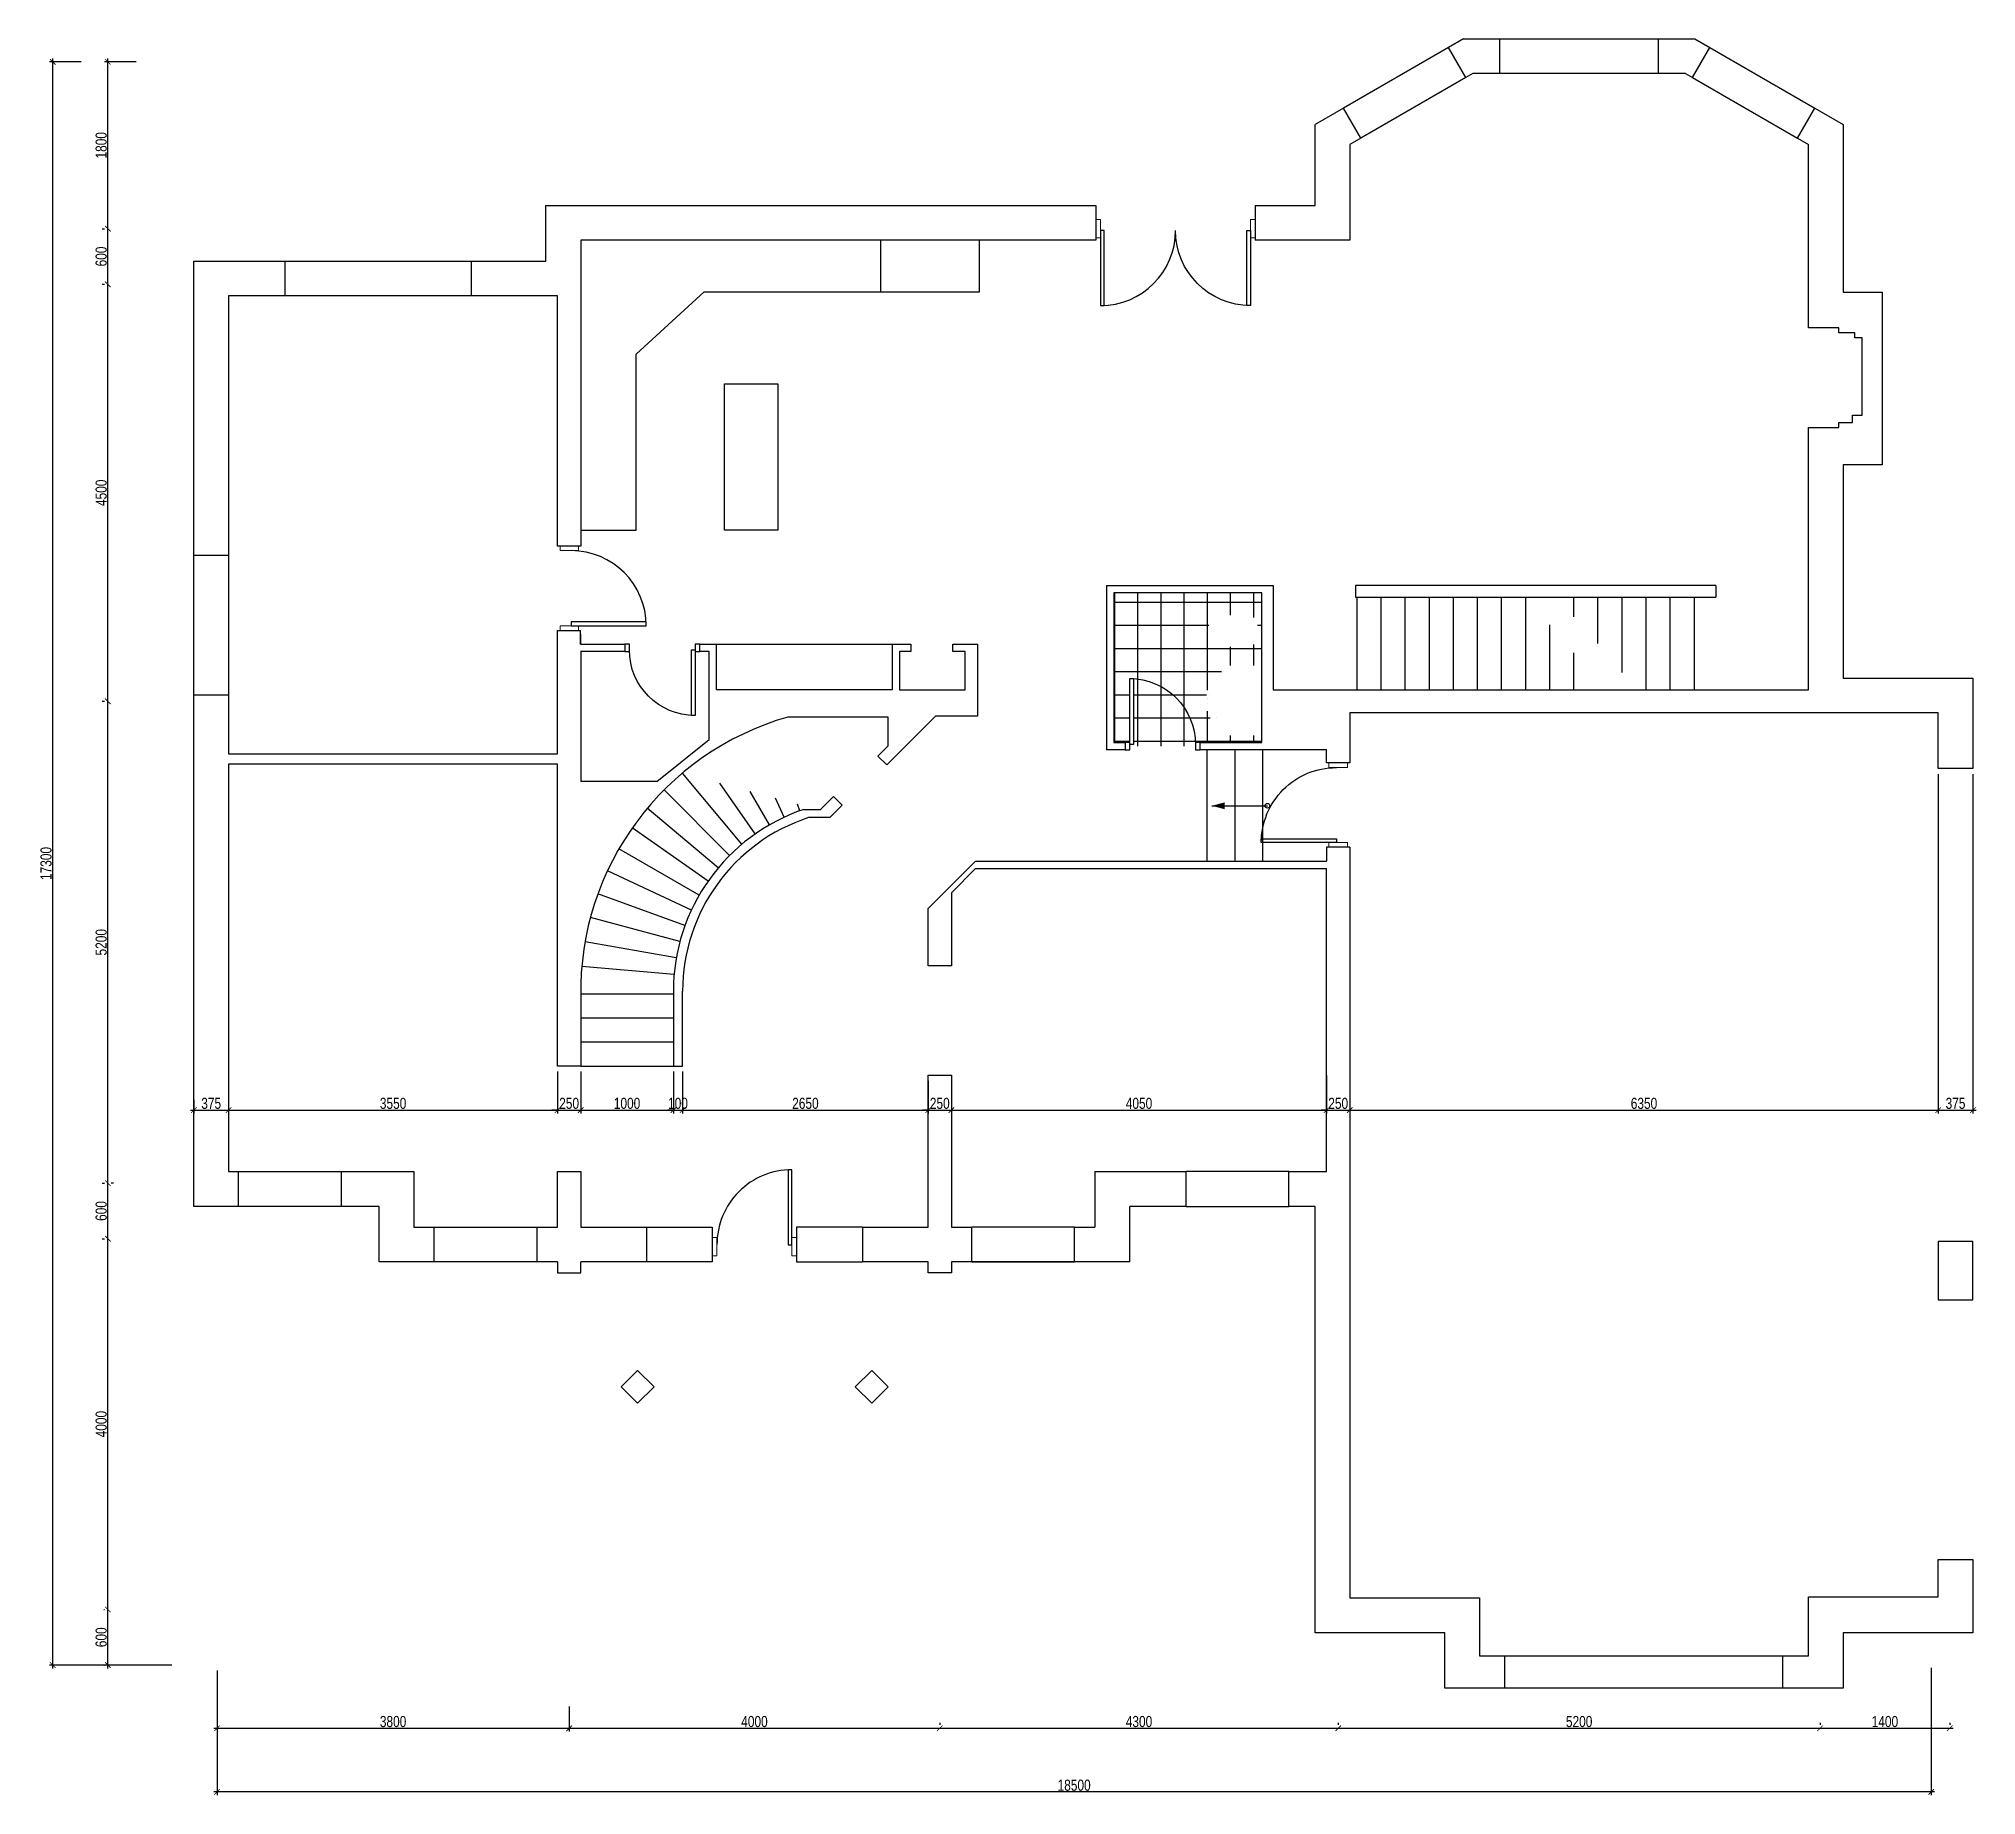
# Model space of a CAD drawing. Header units: millimetres. Extents: x 847 to 45733, y 1199 to 20271.
# Drawn here: x 24823 to 45733, y 1316 to 20271 of the extents above; entities that cross this region are included whole.
import ezdxf

# ---------------------------------------------------------------- set-up
doc = ezdxf.new("R2010")
doc.units = ezdxf.units.MM
for name, color, linetype in [('com', 250, 'Continuous'), ('dim', 4, 'Continuous'), ('furn', 34, 'Continuous'), ('type floor', 250, 'Continuous'), ('wall', 5, 'Continuous'), ('windows doors', 4, 'Continuous')]:
    doc.layers.add(name, color=color, linetype=linetype)
doc.styles.add('KOTE', font='romrust.shx', dxfattribs={"width": 0.8})
doc.dimstyles.new('100', dxfattribs={"dimscale": 6, "dimtxt": 20, "dimasz": 10, "dimexe": 6, "dimexo": 10, "dimgap": 2, "dimtad": 1, "dimtoh": 1, "dimdec": 0, "dimzin": 9, "dimdsep": 46, "dimtxsty": 'KOTE', "dimblk": 'ARCHTICK', "dimcen": 0, "dimdle": 6, "dimclrd": 256, "dimclre": 4, "dimclrt": 256, "dimadec": 0, "dimazin": 0, "dimtfac": 0.666667, "dimtdec": 0, "dimtix": 1, "dimtmove": 1, "dimatfit": 0, "dimfxl": 1, "dimtvp": 1, "dimtolj": 1, "dimarcsym": 0})

msp = doc.modelspace()

# ---------------------------------------------------------------- blocks, each defined once
blk = doc.blocks.new('_ArchTick')
at = {"color": 0, "linetype": 'ByBlock', "const_width": 0.15}
blk.add_lwpolyline([(-0.5, -0.5), (0.5, 0.5)], dxfattribs=at)
blk = doc.blocks.new('*D95')
at = {"layer": 'dim', "color": 4, "lineweight": -2, "transparency": 16777216}
for p, q in [((26747, 2661), (26747, 1316)), ((45247, 2692), (45247, 1316))]:
    blk.add_line(p, q, dxfattribs=at)
at = {"layer": 'dim', "lineweight": -2, "transparency": 16777216}
blk.add_line((45283, 1352), (26711, 1352), dxfattribs=at)
at = {"layer": 'dim', "lineweight": -2, "transparency": 16777216, "xscale": 60, "yscale": 60, "zscale": 60, "rotation": 180}
blk.add_blockref('_ArchTick', (26747, 1352), dxfattribs=at)
at = {"layer": 'dim', "lineweight": -2, "transparency": 16777216, "xscale": 60, "yscale": 60, "zscale": 60}
blk.add_blockref('_ArchTick', (45247, 1352), dxfattribs=at)
at = {"layer": 'dim', "transparency": 16777216, "insert": (35997, 1424), "char_height": 120, "attachment_point": 5, "style": 'KOTE'}
blk.add_mtext('\\A1;18500', dxfattribs=at)
blk = doc.blocks.new('*D96')
at = {"layer": 'dim', "color": 4, "lineweight": -2, "transparency": 16777216}
for p, q in [((25279, 20021), (24938, 20021)), ((26261, 2721), (24938, 2721))]:
    blk.add_line(p, q, dxfattribs=at)
at = {"layer": 'dim', "lineweight": -2, "transparency": 16777216}
blk.add_line((24974, 2685), (24974, 20057), dxfattribs=at)
at = {"layer": 'dim', "lineweight": -2, "transparency": 16777216, "xscale": 60, "yscale": 60, "zscale": 60}
for p, rotation in [((24974, 20021), 90), ((24974, 2721), 270)]:
    blk.add_blockref('_ArchTick', p, dxfattribs=dict(at, rotation=rotation))
at = {"layer": 'dim', "transparency": 16777216, "insert": (24902, 11371), "char_height": 120, "attachment_point": 5, "rotation": 90, "style": 'KOTE'}
blk.add_mtext('\\A1;17300', dxfattribs=at)
blk = doc.blocks.new('*D97')
at = {"layer": 'dim', "color": 4, "lineweight": -2, "transparency": 16777216}
for p, q in [((26747, 2661), (26747, 2003)), ((30547, 2273), (30547, 2003))]:
    blk.add_line(p, q, dxfattribs=at)
at = {"layer": 'dim', "lineweight": -2, "transparency": 16777216}
blk.add_line((26711, 2039), (30583, 2039), dxfattribs=at)
at = {"layer": 'dim', "lineweight": -2, "transparency": 16777216, "xscale": 60, "yscale": 60, "zscale": 60, "rotation": 180}
blk.add_blockref('_ArchTick', (26747, 2039), dxfattribs=at)
at = {"layer": 'dim', "lineweight": -2, "transparency": 16777216, "xscale": 60, "yscale": 60, "zscale": 60}
blk.add_blockref('_ArchTick', (30547, 2039), dxfattribs=at)
at = {"layer": 'dim', "transparency": 16777216, "insert": (28647, 2111), "char_height": 120, "attachment_point": 5, "style": 'KOTE'}
blk.add_mtext('\\A1;3800', dxfattribs=at)
blk = doc.blocks.new('*D98')
at = {"layer": 'dim', "color": 4, "lineweight": -2, "transparency": 16777216}
for p, q in [((30547, 2273), (30547, 2003)), ((34547, 2099), (34547, 2075))]:
    blk.add_line(p, q, dxfattribs=at)
at = {"layer": 'dim', "lineweight": -2, "transparency": 16777216}
blk.add_line((30511, 2039), (34583, 2039), dxfattribs=at)
at = {"layer": 'dim', "lineweight": -2, "transparency": 16777216, "xscale": 60, "yscale": 60, "zscale": 60, "rotation": 180}
blk.add_blockref('_ArchTick', (30547, 2039), dxfattribs=at)
at = {"layer": 'dim', "lineweight": -2, "transparency": 16777216, "xscale": 60, "yscale": 60, "zscale": 60}
blk.add_blockref('_ArchTick', (34547, 2039), dxfattribs=at)
at = {"layer": 'dim', "transparency": 16777216, "insert": (32547, 2111), "char_height": 120, "attachment_point": 5, "style": 'KOTE'}
blk.add_mtext('\\A1;4000', dxfattribs=at)
blk = doc.blocks.new('*D99')
at = {"layer": 'dim', "color": 4, "lineweight": -2, "transparency": 16777216}
for p, q in [((34547, 2099), (34547, 2075)), ((38847, 2099), (38847, 2075))]:
    blk.add_line(p, q, dxfattribs=at)
at = {"layer": 'dim', "lineweight": -2, "transparency": 16777216}
blk.add_line((34511, 2039), (38883, 2039), dxfattribs=at)
at = {"layer": 'dim', "lineweight": -2, "transparency": 16777216, "xscale": 60, "yscale": 60, "zscale": 60, "rotation": 180}
blk.add_blockref('_ArchTick', (34547, 2039), dxfattribs=at)
at = {"layer": 'dim', "lineweight": -2, "transparency": 16777216, "xscale": 60, "yscale": 60, "zscale": 60}
blk.add_blockref('_ArchTick', (38847, 2039), dxfattribs=at)
at = {"layer": 'dim', "transparency": 16777216, "insert": (36697, 2111), "char_height": 120, "attachment_point": 5, "style": 'KOTE'}
blk.add_mtext('\\A1;4300', dxfattribs=at)
blk = doc.blocks.new('*D100')
at = {"layer": 'dim', "color": 4, "lineweight": -2, "transparency": 16777216}
for p, q in [((38847, 2099), (38847, 2075)), ((44047, 2099), (44047, 2075))]:
    blk.add_line(p, q, dxfattribs=at)
at = {"layer": 'dim', "lineweight": -2, "transparency": 16777216}
blk.add_line((38811, 2039), (44083, 2039), dxfattribs=at)
at = {"layer": 'dim', "lineweight": -2, "transparency": 16777216, "xscale": 60, "yscale": 60, "zscale": 60, "rotation": 180}
blk.add_blockref('_ArchTick', (38847, 2039), dxfattribs=at)
at = {"layer": 'dim', "lineweight": -2, "transparency": 16777216, "xscale": 60, "yscale": 60, "zscale": 60}
blk.add_blockref('_ArchTick', (44047, 2039), dxfattribs=at)
at = {"layer": 'dim', "transparency": 16777216, "insert": (41447, 2111), "char_height": 120, "attachment_point": 5, "style": 'KOTE'}
blk.add_mtext('\\A1;5200', dxfattribs=at)
blk = doc.blocks.new('*D101')
at = {"layer": 'dim', "color": 4, "lineweight": -2, "transparency": 16777216}
for p, q in [((44047, 2099), (44047, 2075)), ((45447, 2099), (45447, 2075))]:
    blk.add_line(p, q, dxfattribs=at)
at = {"layer": 'dim', "lineweight": -2, "transparency": 16777216}
blk.add_line((44011, 2039), (45483, 2039), dxfattribs=at)
at = {"layer": 'dim', "lineweight": -2, "transparency": 16777216, "xscale": 60, "yscale": 60, "zscale": 60, "rotation": 180}
blk.add_blockref('_ArchTick', (44047, 2039), dxfattribs=at)
at = {"layer": 'dim', "lineweight": -2, "transparency": 16777216, "xscale": 60, "yscale": 60, "zscale": 60}
blk.add_blockref('_ArchTick', (45447, 2039), dxfattribs=at)
at = {"layer": 'dim', "transparency": 16777216, "insert": (44747, 2111), "char_height": 120, "attachment_point": 5, "style": 'KOTE'}
blk.add_mtext('\\A1;1400', dxfattribs=at)
blk = doc.blocks.new('*D102')
at = {"layer": 'dim', "lineweight": -2, "transparency": 16777216}
blk.add_line((25569, 2685), (25569, 3357), dxfattribs=at)
at = {"layer": 'dim', "color": 4, "lineweight": -2, "transparency": 16777216}
for p, q in [((25526, 3321), (25533, 3321)), ((25526, 2721), (25533, 2721))]:
    blk.add_line(p, q, dxfattribs=at)
at = {"layer": 'dim', "lineweight": -2, "transparency": 16777216, "xscale": 60, "yscale": 60, "zscale": 60}
for p, rotation in [((25569, 3321), 90), ((25569, 2721), 270)]:
    blk.add_blockref('_ArchTick', p, dxfattribs=dict(at, rotation=rotation))
at = {"layer": 'dim', "transparency": 16777216, "insert": (25497, 3021), "char_height": 120, "attachment_point": 5, "rotation": 90, "style": 'KOTE'}
blk.add_mtext('\\A1;600', dxfattribs=at)
blk = doc.blocks.new('*D103')
at = {"layer": 'dim', "color": 4, "lineweight": -2, "transparency": 16777216}
for p, q in [((25509, 7321), (25533, 7321)), ((25526, 3321), (25533, 3321))]:
    blk.add_line(p, q, dxfattribs=at)
at = {"layer": 'dim', "lineweight": -2, "transparency": 16777216}
blk.add_line((25569, 3285), (25569, 7357), dxfattribs=at)
at = {"layer": 'dim', "lineweight": -2, "transparency": 16777216, "xscale": 60, "yscale": 60, "zscale": 60}
for p, rotation in [((25569, 7321), 90), ((25569, 3321), 270)]:
    blk.add_blockref('_ArchTick', p, dxfattribs=dict(at, rotation=rotation))
at = {"layer": 'dim', "transparency": 16777216, "insert": (25497, 5321), "char_height": 120, "attachment_point": 5, "rotation": 90, "style": 'KOTE'}
blk.add_mtext('\\A1;4000', dxfattribs=at)
blk = doc.blocks.new('*D104')
at = {"layer": 'dim', "lineweight": -2, "transparency": 16777216}
blk.add_line((25569, 7285), (25569, 7957), dxfattribs=at)
at = {"layer": 'dim', "color": 4, "lineweight": -2, "transparency": 16777216}
for p, q in [((25509, 7921), (25533, 7921)), ((25509, 7321), (25533, 7321))]:
    blk.add_line(p, q, dxfattribs=at)
at = {"layer": 'dim', "lineweight": -2, "transparency": 16777216, "xscale": 60, "yscale": 60, "zscale": 60}
for p, rotation in [((25569, 7921), 90), ((25569, 7321), 270)]:
    blk.add_blockref('_ArchTick', p, dxfattribs=dict(at, rotation=rotation))
at = {"layer": 'dim', "transparency": 16777216, "insert": (25497, 7621), "char_height": 120, "attachment_point": 5, "rotation": 90, "style": 'KOTE'}
blk.add_mtext('\\A1;600', dxfattribs=at)
blk = doc.blocks.new('*D105')
at = {"layer": 'dim', "color": 4, "lineweight": -2, "transparency": 16777216}
for p, q in [((25509, 13121), (25533, 13121)), ((25629, 7921), (25605, 7921))]:
    blk.add_line(p, q, dxfattribs=at)
at = {"layer": 'dim', "lineweight": -2, "transparency": 16777216}
blk.add_line((25569, 7885), (25569, 13157), dxfattribs=at)
at = {"layer": 'dim', "lineweight": -2, "transparency": 16777216, "xscale": 60, "yscale": 60, "zscale": 60}
for p, rotation in [((25569, 13121), 90), ((25569, 7921), 270)]:
    blk.add_blockref('_ArchTick', p, dxfattribs=dict(at, rotation=rotation))
at = {"layer": 'dim', "transparency": 16777216, "insert": (25497, 10521), "char_height": 120, "attachment_point": 5, "rotation": 90, "style": 'KOTE'}
blk.add_mtext('\\A1;5200', dxfattribs=at)
blk = doc.blocks.new('*D106')
at = {"layer": 'dim', "color": 4, "lineweight": -2, "transparency": 16777216}
for p, q in [((25509, 17621), (25533, 17621)), ((25509, 13121), (25533, 13121))]:
    blk.add_line(p, q, dxfattribs=at)
at = {"layer": 'dim', "lineweight": -2, "transparency": 16777216}
blk.add_line((25569, 13085), (25569, 17657), dxfattribs=at)
at = {"layer": 'dim', "lineweight": -2, "transparency": 16777216, "xscale": 60, "yscale": 60, "zscale": 60}
for p, rotation in [((25569, 17621), 90), ((25569, 13121), 270)]:
    blk.add_blockref('_ArchTick', p, dxfattribs=dict(at, rotation=rotation))
at = {"layer": 'dim', "transparency": 16777216, "insert": (25497, 15371), "char_height": 120, "attachment_point": 5, "rotation": 90, "style": 'KOTE'}
blk.add_mtext('\\A1;4500', dxfattribs=at)
blk = doc.blocks.new('*D107')
at = {"layer": 'dim', "color": 4, "lineweight": -2, "transparency": 16777216}
for p, q in [((25509, 18221), (25533, 18221)), ((25509, 17621), (25533, 17621))]:
    blk.add_line(p, q, dxfattribs=at)
at = {"layer": 'dim', "lineweight": -2, "transparency": 16777216}
blk.add_line((25569, 17585), (25569, 18257), dxfattribs=at)
at = {"layer": 'dim', "lineweight": -2, "transparency": 16777216, "xscale": 60, "yscale": 60, "zscale": 60}
for p, rotation in [((25569, 18221), 90), ((25569, 17621), 270)]:
    blk.add_blockref('_ArchTick', p, dxfattribs=dict(at, rotation=rotation))
at = {"layer": 'dim', "transparency": 16777216, "insert": (25497, 17921), "char_height": 120, "attachment_point": 5, "rotation": 90, "style": 'KOTE'}
blk.add_mtext('\\A1;600', dxfattribs=at)
blk = doc.blocks.new('door 810 type2')
at = {"color": 3}
for points in [[(0, -40), (0, 40), (50, 40), (50, -40), (0, -40)], [(760, -40), (760, 40), (810, 40), (810, -40), (760, -40)]]:
    blk.add_lwpolyline(points, dxfattribs=at)
blk.add_lwpolyline([(50, -20), (50, -730), (90, -730), (90, -20), (50, -20)])
blk.add_arc((50, -20), 710, 270, 0)
blk = doc.blocks.new('door910')
blk.add_lwpolyline([(50, -20), (50, -830), (90, -830), (90, -20), (50, -20)])
blk.add_arc((50, -20), 810, 270, 0)
at = {"layer": 'windows doors', "color": 3, "linetype": 'Continuous', "lineweight": 0}
for points in [[(0, -100), (0, 100), (50, 100), (50, -100), (0, -100)], [(860, -100), (860, 100), (910, 100), (910, -100), (860, -100)]]:
    blk.add_lwpolyline(points, dxfattribs=at)
blk = doc.blocks.new('2door810')
blk.add_lwpolyline([(50, -20), (50, -830), (90, -830), (90, -20), (50, -20)])
blk.add_arc((50, -20), 810, 270, 0)
at = {"layer": 'windows doors', "color": 3, "linetype": 'Continuous', "lineweight": 0}
blk.add_lwpolyline([(0, -100), (0, 100), (50, 100), (50, -100), (0, -100)], dxfattribs=at)
blk = doc.blocks.new('*D115')
at = {"layer": 'dim', "color": 4, "lineweight": -2, "transparency": 16777216}
for p, q in [((25875, 20021), (25533, 20021)), ((25509, 18221), (25533, 18221))]:
    blk.add_line(p, q, dxfattribs=at)
at = {"layer": 'dim', "lineweight": -2, "transparency": 16777216}
blk.add_line((25569, 18185), (25569, 20057), dxfattribs=at)
at = {"layer": 'dim', "lineweight": -2, "transparency": 16777216, "xscale": 60, "yscale": 60, "zscale": 60}
for p, rotation in [((25569, 20021), 90), ((25569, 18221), 270)]:
    blk.add_blockref('_ArchTick', p, dxfattribs=dict(at, rotation=rotation))
at = {"layer": 'dim', "transparency": 16777216, "insert": (25497, 19121), "char_height": 120, "attachment_point": 5, "rotation": 90, "style": 'KOTE'}
blk.add_mtext('\\A1;1800', dxfattribs=at)
blk = doc.blocks.new('*D116')
at = {"layer": 'dim', "color": 4, "lineweight": -2, "transparency": 16777216}
for p, q in [((26497, 8819), (26497, 8674)), ((26872, 8788), (26872, 8674))]:
    blk.add_line(p, q, dxfattribs=at)
at = {"layer": 'dim', "lineweight": -2, "transparency": 16777216}
blk.add_line((26461, 8710), (26908, 8710), dxfattribs=at)
at = {"layer": 'dim', "lineweight": -2, "transparency": 16777216, "xscale": 60, "yscale": 60, "zscale": 60, "rotation": 180}
blk.add_blockref('_ArchTick', (26497, 8710), dxfattribs=at)
at = {"layer": 'dim', "lineweight": -2, "transparency": 16777216, "xscale": 60, "yscale": 60, "zscale": 60}
blk.add_blockref('_ArchTick', (26872, 8710), dxfattribs=at)
at = {"layer": 'dim', "transparency": 16777216, "insert": (26684, 8782), "char_height": 120, "attachment_point": 5, "style": 'KOTE'}
blk.add_mtext('\\A1;375', dxfattribs=at)
blk = doc.blocks.new('*D117')
at = {"layer": 'dim', "color": 4, "lineweight": -2, "transparency": 16777216}
for p, q in [((30422, 9125), (30422, 8674)), ((26872, 8788), (26872, 8674))]:
    blk.add_line(p, q, dxfattribs=at)
at = {"layer": 'dim', "lineweight": -2, "transparency": 16777216}
blk.add_line((26836, 8710), (30458, 8710), dxfattribs=at)
at = {"layer": 'dim', "lineweight": -2, "transparency": 16777216, "xscale": 60, "yscale": 60, "zscale": 60, "rotation": 180}
blk.add_blockref('_ArchTick', (26872, 8710), dxfattribs=at)
at = {"layer": 'dim', "lineweight": -2, "transparency": 16777216, "xscale": 60, "yscale": 60, "zscale": 60}
blk.add_blockref('_ArchTick', (30422, 8710), dxfattribs=at)
at = {"layer": 'dim', "transparency": 16777216, "insert": (28647, 8782), "char_height": 120, "attachment_point": 5, "style": 'KOTE'}
blk.add_mtext('\\A1;3550', dxfattribs=at)
blk = doc.blocks.new('*D118')
at = {"layer": 'dim', "color": 4, "lineweight": -2, "transparency": 16777216}
for p, q in [((30422, 9125), (30422, 8674)), ((30672, 9125), (30672, 8674))]:
    blk.add_line(p, q, dxfattribs=at)
at = {"layer": 'dim', "lineweight": -2, "transparency": 16777216}
for p, q in [((30422, 8710), (30362, 8710)), ((30422, 8710), (30672, 8710)), ((30672, 8710), (30732, 8710))]:
    blk.add_line(p, q, dxfattribs=at)
at = {"layer": 'dim', "lineweight": -2, "transparency": 16777216, "xscale": 60, "yscale": 60, "zscale": 60}
blk.add_blockref('_ArchTick', (30422, 8710), dxfattribs=at)
at = {"layer": 'dim', "lineweight": -2, "transparency": 16777216, "xscale": 60, "yscale": 60, "zscale": 60, "rotation": 180}
blk.add_blockref('_ArchTick', (30672, 8710), dxfattribs=at)
at = {"layer": 'dim', "transparency": 16777216, "insert": (30547, 8782), "char_height": 120, "attachment_point": 5, "style": 'KOTE'}
blk.add_mtext('\\A1;250', dxfattribs=at)
blk = doc.blocks.new('*D119')
at = {"layer": 'dim', "color": 4, "lineweight": -2, "transparency": 16777216}
for p, q in [((30672, 9125), (30672, 8674)), ((31672, 9125), (31672, 8674))]:
    blk.add_line(p, q, dxfattribs=at)
at = {"layer": 'dim', "lineweight": -2, "transparency": 16777216}
blk.add_line((30636, 8710), (31708, 8710), dxfattribs=at)
at = {"layer": 'dim', "lineweight": -2, "transparency": 16777216, "xscale": 60, "yscale": 60, "zscale": 60, "rotation": 180}
blk.add_blockref('_ArchTick', (30672, 8710), dxfattribs=at)
at = {"layer": 'dim', "lineweight": -2, "transparency": 16777216, "xscale": 60, "yscale": 60, "zscale": 60}
blk.add_blockref('_ArchTick', (31672, 8710), dxfattribs=at)
at = {"layer": 'dim', "transparency": 16777216, "insert": (31172, 8782), "char_height": 120, "attachment_point": 5, "style": 'KOTE'}
blk.add_mtext('\\A1;1000', dxfattribs=at)
blk = doc.blocks.new('*D108')
at = {"layer": 'dim', "color": 4, "lineweight": -2, "transparency": 16777216}
for p, q in [((31672, 9125), (31672, 8674)), ((31772, 9125), (31772, 8674))]:
    blk.add_line(p, q, dxfattribs=at)
at = {"layer": 'dim', "lineweight": -2, "transparency": 16777216}
for p, q in [((31672, 8710), (31612, 8710)), ((31672, 8710), (31772, 8710)), ((31772, 8710), (31832, 8710))]:
    blk.add_line(p, q, dxfattribs=at)
at = {"layer": 'dim', "lineweight": -2, "transparency": 16777216, "xscale": 60, "yscale": 60, "zscale": 60}
blk.add_blockref('_ArchTick', (31672, 8710), dxfattribs=at)
at = {"layer": 'dim', "lineweight": -2, "transparency": 16777216, "xscale": 60, "yscale": 60, "zscale": 60, "rotation": 180}
blk.add_blockref('_ArchTick', (31772, 8710), dxfattribs=at)
at = {"layer": 'dim', "transparency": 16777216, "insert": (31722, 8782), "char_height": 120, "attachment_point": 5, "style": 'KOTE'}
blk.add_mtext('\\A1;100', dxfattribs=at)
blk = doc.blocks.new('*D109')
at = {"layer": 'dim', "color": 4, "lineweight": -2, "transparency": 16777216}
for p, q in [((31772, 9125), (31772, 8674)), ((34422, 9025), (34422, 8674))]:
    blk.add_line(p, q, dxfattribs=at)
at = {"layer": 'dim', "lineweight": -2, "transparency": 16777216}
blk.add_line((31736, 8710), (34458, 8710), dxfattribs=at)
at = {"layer": 'dim', "lineweight": -2, "transparency": 16777216, "xscale": 60, "yscale": 60, "zscale": 60, "rotation": 180}
blk.add_blockref('_ArchTick', (31772, 8710), dxfattribs=at)
at = {"layer": 'dim', "lineweight": -2, "transparency": 16777216, "xscale": 60, "yscale": 60, "zscale": 60}
blk.add_blockref('_ArchTick', (34422, 8710), dxfattribs=at)
at = {"layer": 'dim', "transparency": 16777216, "insert": (33097, 8782), "char_height": 120, "attachment_point": 5, "style": 'KOTE'}
blk.add_mtext('\\A1;2650', dxfattribs=at)
blk = doc.blocks.new('*D110')
at = {"layer": 'dim', "color": 4, "lineweight": -2, "transparency": 16777216}
for p, q in [((34422, 9025), (34422, 8674)), ((34672, 9025), (34672, 8674))]:
    blk.add_line(p, q, dxfattribs=at)
at = {"layer": 'dim', "lineweight": -2, "transparency": 16777216}
for p, q in [((34422, 8710), (34362, 8710)), ((34422, 8710), (34672, 8710)), ((34672, 8710), (34732, 8710))]:
    blk.add_line(p, q, dxfattribs=at)
at = {"layer": 'dim', "lineweight": -2, "transparency": 16777216, "xscale": 60, "yscale": 60, "zscale": 60}
blk.add_blockref('_ArchTick', (34422, 8710), dxfattribs=at)
at = {"layer": 'dim', "lineweight": -2, "transparency": 16777216, "xscale": 60, "yscale": 60, "zscale": 60, "rotation": 180}
blk.add_blockref('_ArchTick', (34672, 8710), dxfattribs=at)
at = {"layer": 'dim', "transparency": 16777216, "insert": (34547, 8782), "char_height": 120, "attachment_point": 5, "style": 'KOTE'}
blk.add_mtext('\\A1;250', dxfattribs=at)
blk = doc.blocks.new('*D111')
at = {"layer": 'dim', "color": 4, "lineweight": -2, "transparency": 16777216}
for p, q in [((34672, 9025), (34672, 8674)), ((38722, 9082), (38722, 8674))]:
    blk.add_line(p, q, dxfattribs=at)
at = {"layer": 'dim', "lineweight": -2, "transparency": 16777216}
blk.add_line((34636, 8710), (38758, 8710), dxfattribs=at)
at = {"layer": 'dim', "lineweight": -2, "transparency": 16777216, "xscale": 60, "yscale": 60, "zscale": 60, "rotation": 180}
blk.add_blockref('_ArchTick', (34672, 8710), dxfattribs=at)
at = {"layer": 'dim', "lineweight": -2, "transparency": 16777216, "xscale": 60, "yscale": 60, "zscale": 60}
blk.add_blockref('_ArchTick', (38722, 8710), dxfattribs=at)
at = {"layer": 'dim', "transparency": 16777216, "insert": (36697, 8782), "char_height": 120, "attachment_point": 5, "style": 'KOTE'}
blk.add_mtext('\\A1;4050', dxfattribs=at)
blk = doc.blocks.new('*D112')
at = {"layer": 'dim', "color": 4, "lineweight": -2, "transparency": 16777216}
for p, q in [((38722, 9082), (38722, 8674)), ((38972, 9082), (38972, 8674))]:
    blk.add_line(p, q, dxfattribs=at)
at = {"layer": 'dim', "lineweight": -2, "transparency": 16777216}
for p, q in [((38722, 8710), (38662, 8710)), ((38722, 8710), (38972, 8710)), ((38972, 8710), (39032, 8710))]:
    blk.add_line(p, q, dxfattribs=at)
at = {"layer": 'dim', "lineweight": -2, "transparency": 16777216, "xscale": 60, "yscale": 60, "zscale": 60}
blk.add_blockref('_ArchTick', (38722, 8710), dxfattribs=at)
at = {"layer": 'dim', "lineweight": -2, "transparency": 16777216, "xscale": 60, "yscale": 60, "zscale": 60, "rotation": 180}
blk.add_blockref('_ArchTick', (38972, 8710), dxfattribs=at)
at = {"layer": 'dim', "transparency": 16777216, "insert": (38847, 8782), "char_height": 120, "attachment_point": 5, "style": 'KOTE'}
blk.add_mtext('\\A1;250', dxfattribs=at)
blk = doc.blocks.new('*D113')
at = {"layer": 'dim', "color": 4, "lineweight": -2, "transparency": 16777216}
for p, q in [((45322, 12336), (45322, 8674)), ((38972, 9082), (38972, 8674))]:
    blk.add_line(p, q, dxfattribs=at)
at = {"layer": 'dim', "lineweight": -2, "transparency": 16777216}
blk.add_line((38936, 8710), (45358, 8710), dxfattribs=at)
at = {"layer": 'dim', "lineweight": -2, "transparency": 16777216, "xscale": 60, "yscale": 60, "zscale": 60, "rotation": 180}
blk.add_blockref('_ArchTick', (38972, 8710), dxfattribs=at)
at = {"layer": 'dim', "lineweight": -2, "transparency": 16777216, "xscale": 60, "yscale": 60, "zscale": 60}
blk.add_blockref('_ArchTick', (45322, 8710), dxfattribs=at)
at = {"layer": 'dim', "transparency": 16777216, "insert": (42147, 8782), "char_height": 120, "attachment_point": 5, "style": 'KOTE'}
blk.add_mtext('\\A1;6350', dxfattribs=at)
blk = doc.blocks.new('*D114')
at = {"layer": 'dim', "color": 4, "lineweight": -2, "transparency": 16777216}
for p, q in [((45322, 12336), (45322, 8674)), ((45697, 12336), (45697, 8674))]:
    blk.add_line(p, q, dxfattribs=at)
at = {"layer": 'dim', "lineweight": -2, "transparency": 16777216}
blk.add_line((45286, 8710), (45733, 8710), dxfattribs=at)
at = {"layer": 'dim', "lineweight": -2, "transparency": 16777216, "xscale": 60, "yscale": 60, "zscale": 60, "rotation": 180}
blk.add_blockref('_ArchTick', (45322, 8710), dxfattribs=at)
at = {"layer": 'dim', "lineweight": -2, "transparency": 16777216, "xscale": 60, "yscale": 60, "zscale": 60}
blk.add_blockref('_ArchTick', (45697, 8710), dxfattribs=at)
at = {"layer": 'dim', "transparency": 16777216, "insert": (45509, 8782), "char_height": 120, "attachment_point": 5, "style": 'KOTE'}
blk.add_mtext('\\A1;375', dxfattribs=at)

# ---------------------------------------------------------------- dimensions: what is measured, and where the dimension line sits
at = {"layer": 'dim'}
for base, p1, p2, picture, middle in [((24973.7, 20020.7), (26320.6, 2720.7), (25338.5, 20020.7), '*D96', (24901.7, 11370.7)), ((25568.9, 20020.7), (25568.9, 18220.7), (25934.8, 20020.7), '*D115', (25496.9, 19120.7)), ((25568.9, 18220.7), (25568.9, 17620.7), (25568.9, 18220.7), '*D107', (25496.9, 17920.7)), ((25568.9, 17620.7), (25568.9, 13120.7), (25568.9, 17620.7), '*D106', (25496.9, 15370.7)), ((25568.9, 13120.7), (25568.9, 7920.7), (25568.9, 13120.7), '*D105', (25496.9, 10520.7)), ((25568.9, 7920.7), (25568.9, 7320.7), (25568.9, 7920.7), '*D104', (25496.9, 7620.7)), ((25568.9, 7320.7), (25586.2, 3320.7), (25568.9, 7320.7), '*D103', (25496.9, 5320.7)), ((25568.9, 3320.7), (25586.2, 2720.7), (25586.2, 3320.7), '*D102', (25496.9, 3020.7))]:
    dim = msp.add_linear_dim(base=base, p1=p1, p2=p2, angle=90, dimstyle='100', dxfattribs=at)
    dim.commit()
    dim.dimension.update_dxf_attribs({"geometry": picture, "text_midpoint": middle})
for base, p1, p2, picture, middle in [((45321.8, 8710.1), (38971.8, 9141.6), (45321.8, 12395.7), '*D113', (42146.8, 8782.1)), ((45696.8, 8710.1), (45321.8, 12395.7), (45696.8, 12395.7), '*D114', (45509.3, 8782.1)), ((30421.8, 8710.1), (26871.8, 8847.6), (30421.8, 9185.4), '*D117', (28646.8, 8782.1)), ((30671.8, 8710.1), (30421.8, 9185.4), (30671.8, 9185.4), '*D118', (30546.8, 8782.1)), ((31671.8, 8710.1), (30671.8, 9185.4), (31671.8, 9185.4), '*D119', (31171.8, 8782.1)), ((31771.8, 8710.1), (31671.8, 9185.4), (31771.8, 9185.4), '*D108', (31721.8, 8782.1)), ((34421.8, 8710.1), (31771.8, 9185.4), (34421.8, 9085.1), '*D109', (33096.8, 8782.1)), ((34671.8, 8710.1), (34421.8, 9085.1), (34671.8, 9085.1), '*D110', (34546.8, 8782.1)), ((38721.8, 8710.1), (34671.8, 9085.1), (38721.8, 9141.6), '*D111', (36696.8, 8782.1)), ((38971.8, 8710.1), (38721.8, 9141.6), (38971.8, 9141.6), '*D112', (38846.8, 8782.1)), ((26871.8, 8710.1), (26496.8, 8878.8), (26871.8, 8847.6), '*D116', (26684.3, 8782.1)), ((26746.8, 1352.3), (45246.8, 2752.2), (26746.8, 2720.7), '*D95', (35996.8, 1424.3)), ((30546.8, 2039.2), (26746.8, 2720.7), (30546.8, 2332.7), '*D97', (28646.8, 2111.2)), ((34546.8, 2039.2), (30546.8, 2332.7), (34546.8, 2039.2), '*D98', (32546.8, 2111.2)), ((38846.8, 2039.2), (34546.8, 2039.2), (38846.8, 2039.2), '*D99', (36696.8, 2111.2)), ((44046.8, 2039.2), (38846.8, 2039.2), (44046.8, 2039.2), '*D100', (41446.8, 2111.2)), ((45446.8, 2039.2), (44046.8, 2039.2), (45446.8, 2039.2), '*D101', (44746.8, 2111.2))]:
    dim = msp.add_linear_dim(base=base, p1=p1, p2=p2, dimstyle='100', dxfattribs=at)
    dim.commit()
    dim.dimension.update_dxf_attribs({"geometry": picture, "text_midpoint": middle})

# ---------------------------------------------------------------- hatches: boundary and pattern name
at = {"layer": 'type floor'}
h = msp.add_hatch(dxfattribs=at)
h.set_pattern_fill('NET', color=256, scale=2000, style=0)
h.set_pattern_definition([(0, (325935.83, 133191.14), (0, 250), []), (90, (325935.83, 133191.14), (-250, 2e-14), [])])
edge = h.paths.add_edge_path()
edge.add_line((36426.8, 14290.7), (36426.8, 13120.7))
edge.add_line((36426.8, 13120.7), (36596.8, 13120.7))
edge.add_line((36596.8, 13120.7), (36596.8, 13365.7))
edge.add_line((36596.8, 13365.7), (36636.8, 13365.7))
edge.add_line((36636.8, 13365.7), (36636.8, 13364.6))
edge.add_arc((36596.8, 12655.7), 710, 40.91431, 86.77036, ccw=False)
edge.add_line((37133.3, 13120.7), (37419.7, 13120.7))
edge.add_ellipse((37719.6, 13127.3), major_axis=(0, -350), ratio=0.8571429, start_angle=196.85893, end_angle=271.25149, ccw=False)
edge.add_line((37619.6, 13457.3), (37619.6, 13506.1))
edge.add_line((37619.6, 13506.1), (38021.8, 13506.1))
edge.add_line((38021.8, 13506.1), (38021.8, 14290.7))
edge.add_line((38021.8, 14290.7), (36426.8, 14290.7))
h.paths.add_polyline_path([(37635.4, 14057.2), (37974.5, 14021.9), (37974.5, 13739.4), (37635.4, 13704.1, -1.109549)], flags=16)
h.paths.add_polyline_path([(37491.2, 13934.5, 0.000001), (37491.2, 13934.5), (37491.2, 13934.5), (37491.2, 13934.5)], flags=0)
h.paths.add_polyline_path([(37671.4, 14027.2), (37671.4, 14027.2, -0.1042773), (37723.6, 14016.2), (37723.6, 14016.2), (37723.6, 14016.2, 0.1042777)], flags=0)
h.paths.add_polyline_path([(37549.7, 13984.3, -0.0918081), (37604.3, 14015.7), (37604.3, 14015.7, 0.0918092), (37549.7, 13984.3, 0.1035486), (37511.9, 13935.5), (37511.9, 13935.5, -0.1035495)], flags=0)
h.paths.add_polyline_path([(36426.8, 12675.7), (36546.8, 12675.7), (36596.8, 12675.7), (36596.8, 13120.7), (36426.8, 13120.7)])
h.paths.add_polyline_path([(36636.8, 12655.7), (36596.8, 12655.7), (36596.8, 12635.7), (37306.8, 12635.7), (37306.8, 12655.7, 0.1804434), (37133.3, 13120.7), (36636.8, 13120.7)])
edge = h.paths.add_edge_path()
edge.add_ellipse((37719.6, 13127.3), major_axis=(0, -350), ratio=0.8571429, start_angle=271.25149, end_angle=343.14051, ccw=False)
edge.add_line((37419.7, 13120.7), (37133.3, 13120.7))
edge.add_arc((36596.8, 12655.7), 710, 1.61418, 40.91431, ccw=False)
edge.add_line((37306.5, 12675.7), (37356.8, 12675.7))
edge.add_line((37356.8, 12675.7), (38021.8, 12675.7))
edge.add_line((38021.8, 12675.7), (38021.8, 12752.3))
edge.add_line((38021.8, 12752.3), (37619.6, 12752.3))
edge.add_line((37619.6, 12752.3), (37619.6, 12797.3))
h.paths.add_polyline_path([(36636.8, 13364.6), (36636.8, 13120.7), (37133.3, 13120.7, 0.2027983)], flags=16)

# ---------------------------------------------------------------- linework, layer by layer
at = {"layer": 'com'}
for p, q in [((39046.8, 14245.7), (39046.8, 13245.7)), ((39306.8, 14245.7), (39306.8, 13245.7)), ((39566.8, 14245.7), (39566.8, 13245.7)), ((39826.8, 14245.7), (39826.8, 13245.7)), ((40086.8, 14245.7), (40086.8, 13245.7)), ((40346.8, 14245.7), (40346.8, 13245.7)), ((40606.8, 14245.7), (40606.8, 13245.7)), ((40866.8, 14245.7), (40866.8, 13245.7)), ((41386.8, 14245.7), (41386.8, 14034.2)), ((41646.8, 14245.7), (41646.8, 13745.7)), ((41906.8, 14245.7), (41906.8, 13432.5)), ((42166.8, 14245.7), (42166.8, 13245.7)), ((42426.8, 14245.7), (42426.8, 13245.7)), ((42686.8, 14245.7), (42686.8, 13245.7)), ((41126.8, 13944.9), (41126.8, 13245.7)), ((41386.8, 13644.1), (41386.8, 13245.7)), ((37429.6, 12595.7), (37429.6, 11395.7)), ((37729.6, 12595.7), (37729.6, 11395.7)), ((38029.6, 12595.7), (38029.6, 11395.7)), ((32412.4, 11579.6), (31769.6, 12345.7)), ((32279, 11457.5), (31571.9, 12164.6)), ((32555.9, 11689.7), (32172.7, 12237)), ((32708.4, 11786.9), (32499.4, 12148.9)), ((32156.9, 11324.1), (31390.8, 11966.9)), ((32868.8, 11870.4), (32773.5, 12075)), ((33035.9, 11939.7), (33009.9, 12011.3)), ((32046.8, 11180.5), (31227.6, 11754.2)), ((31949.6, 11028.1), (31083.5, 11528.1)), ((31866.1, 10867.6), (30959.7, 11290.3)), ((31796.9, 10700.5), (30857.2, 11042.6)), ((31742.4, 10528), (30776.5, 10786.9)), ((31703.3, 10351.5), (30718.5, 10525.1)), ((31679.7, 10172.1), (30683.5, 10259.3)), ((30671.8, 9965.4), (31671.8, 9965.4)), ((30671.8, 9705.4), (31671.8, 9705.4)), ((30671.8, 9445.4), (31671.8, 9445.4)), ((30671.8, 9185.4), (31671.8, 9185.4))]:
    msp.add_line(p, q, dxfattribs=at)
at = {"layer": 'com', "color": 4}
msp.add_line((37483.3, 11993.7), (38083.3, 11993.7), dxfattribs=at)
at = {"layer": 'com', "color": 8}
msp.add_circle((38083.3, 11993.7), 25, dxfattribs=at)
msp.add_solid([(37483.3, 11993.7), (37623.3, 11956.2), (37623.3, 12031.2)], dxfattribs=at)
at = {"layer": 'furn'}
for p, q in [((33911.7, 17539.4), (33911.7, 18095.7)), ((32223.6, 16547.3), (32799.1, 16547.3)), ((32223.6, 14968.8), (32223.6, 16547.3)), ((32799.1, 16547.3), (32799.1, 14968.8)), ((32799.1, 14968.8), (32223.6, 14968.8))]:
    msp.add_line(p, q, dxfattribs=at)
at = {"layer": 'furn', "flags": 128}
msp.add_lwpolyline([(30671.8, 14968.8), (31271.8, 14968.8), (31271.8, 16868.2), (32003.3, 17539.4), (34976.7, 17539.4), (34976.7, 18095.7)], dxfattribs=at)
at = {"layer": 'wall', "color": 4, "linetype": 'Continuous'}
for p, q in [((40036.8, 20177.6), (38902.3, 19522.6)), ((40591.8, 20270.7), (42301.8, 20270.7)), ((42856.8, 20177.6), (43991.3, 19522.6)), ((42301.8, 19895.7), (40591.8, 19895.7)), ((40224.3, 19852.8), (39089.8, 19197.8)), ((42669.3, 19852.8), (43803.8, 19197.8)), ((27481.7, 17870.7), (29491.7, 17870.7)), ((29491.7, 17495.7), (27481.7, 17495.7)), ((26496.8, 13189.7), (26496.8, 14699.7)), ((26871.8, 14699.7), (26871.8, 13189.7)), ((26979.3, 8045.7), (28089.3, 8045.7)), ((38314.3, 8045.7), (37204.3, 8045.7)), ((28089.3, 7670.7), (26979.3, 7670.7)), ((37204.3, 7670.7), (38314.3, 7670.7)), ((29091.8, 7445.7), (30201.8, 7445.7)), ((31381.8, 7445.7), (32091.8, 7445.7)), ((32091.8, 7445.7), (32091.8, 7070.7)), ((33001.8, 7445.7), (33001.8, 7070.7)), ((33711.8, 7445.7), (33001.8, 7445.7)), ((36001.8, 7445.7), (34891.8, 7445.7)), ((30201.8, 7070.7), (29091.8, 7070.7)), ((32091.8, 7070.7), (31381.8, 7070.7)), ((33001.8, 7070.7), (33711.8, 7070.7)), ((34891.8, 7070.7), (36001.8, 7070.7)), ((40646.8, 2819.8), (43646.8, 2819.8)), ((43646.8, 2470.7), (40646.8, 2470.7))]:
    msp.add_line(p, q, dxfattribs=at)
at = {"layer": 'wall', "color": 5, "linetype": 'Continuous'}
for p, q in [((40198.2, 20270.7), (40036.8, 20177.6)), ((40198.2, 20270.7), (40591.8, 20270.7)), ((42301.8, 20270.7), (42695.4, 20270.7)), ((42695.4, 20270.7), (42856.8, 20177.6)), ((40298.7, 19895.7), (40224.3, 19852.8)), ((40591.8, 19895.7), (40298.7, 19895.7)), ((42594.9, 19895.7), (42301.8, 19895.7)), ((42594.9, 19895.7), (42669.3, 19852.8)), ((38902.3, 19522.6), (38596.8, 19346.1)), ((43991.3, 19522.6), (44296.8, 19346.1)), ((38596.8, 18470.7), (38596.8, 19346.1)), ((44296.8, 19346.1), (44296.8, 17536.1)), ((39089.8, 19197.8), (38971.8, 19129.6)), ((38971.8, 19129.6), (38971.8, 18095.7)), ((43803.8, 19197.8), (43921.8, 19129.6)), ((43921.8, 17150.7), (43921.8, 19129.6)), ((30296.8, 17870.7), (30296.8, 18470.7)), ((30296.8, 18470.7), (36231.6, 18470.7)), ((36231.6, 18470.7), (36231.6, 18095.7)), ((37951.6, 18470.7), (37951.6, 18095.7)), ((37951.6, 18470.7), (38596.8, 18470.7)), ((30671.8, 18095.7), (30671.8, 14796.9)), ((36231.6, 18095.7), (30671.8, 18095.7)), ((38971.8, 18095.7), (37951.6, 18095.7)), ((26496.8, 17870.7), (27481.7, 17870.7)), ((26496.8, 14699.7), (26496.8, 17870.7)), ((27481.7, 17495.7), (27481.7, 17870.7)), ((29491.7, 17495.7), (29491.7, 17870.7)), ((29491.7, 17870.7), (30296.8, 17870.7)), ((26871.8, 17495.7), (26871.8, 14699.7)), ((27481.7, 17495.7), (26871.8, 17495.7)), ((30421.8, 17495.7), (29491.7, 17495.7)), ((30421.8, 14796.9), (30421.8, 17495.7)), ((44296.8, 17536.1), (44717.6, 17536.1)), ((44717.6, 17536.1), (44717.6, 15671.2)), ((44249.9, 17150.7), (43921.8, 17150.7)), ((44249.9, 17097.6), (44249.9, 17150.7)), ((44422.5, 17097.6), (44249.9, 17097.6)), ((44422.5, 17044.5), (44422.5, 17097.6)), ((44502.2, 17044.5), (44422.5, 17044.5)), ((44502.2, 16208), (44502.2, 17044.5)), ((44249.9, 16075.3), (44249.9, 16128.4)), ((44249.9, 16128.4), (44396, 16128.4)), ((44396, 16128.4), (44396, 16208)), ((44396, 16208), (44502.2, 16208)), ((43921.8, 13245.7), (43921.8, 16075.3)), ((43921.8, 16075.3), (44249.9, 16075.3)), ((44717.6, 15671.2), (44296.8, 15671.2)), ((44296.8, 15671.2), (44296.8, 13370.7)), ((30671.8, 14796.9), (30421.8, 14796.9)), ((36346.8, 14370.7), (38146.8, 14370.7)), ((36346.8, 14370.7), (36346.8, 12595.7)), ((38021.8, 14290.7), (36426.8, 14290.7)), ((36426.8, 14290.7), (36426.8, 12675.7)), ((38021.8, 12675.7), (38021.8, 14290.7)), ((38146.8, 14370.7), (38146.8, 13245.7)), ((42921.8, 14370.7), (39035.3, 14370.7)), ((39035.3, 14370.7), (39035.3, 14245.7)), ((39035.3, 14245.7), (42921.8, 14245.7)), ((30421.8, 12555.1), (30421.8, 13886.9)), ((30421.8, 13886.9), (30668.2, 13886.9)), ((30668.2, 13844.7), (30668.2, 13736.9)), ((30668.2, 13736.9), (31146.7, 13736.9)), ((31146.7, 13656.9), (30670, 13656.9)), ((30671.8, 13656.9), (30671.8, 12256.9)), ((31146.7, 13736.9), (31146.7, 13656.9)), ((31956.7, 13736.9), (34234.1, 13736.9)), ((32056.7, 12707.7), (32056.7, 13656.9)), ((34032.3, 13736.9), (34032.3, 13245.7)), ((34234.1, 13656.9), (34112.3, 13656.9)), ((34112.3, 13656.9), (34112.3, 13245.7)), ((34234.1, 13736.9), (34234.1, 13656.9)), ((34687.8, 13656.9), (34687.8, 13736.9)), ((34687.8, 13736.9), (34953.4, 13736.9)), ((34820.6, 13656.9), (34687.8, 13656.9)), ((34820.6, 13245.7), (34820.6, 13656.9)), ((34953.4, 13736.9), (34953.4, 12961.6)), ((26496.8, 7670.7), (26496.8, 13189.7)), ((26871.8, 13189.7), (26871.8, 12555.1)), ((34112.3, 13245.7), (34820.6, 13245.7)), ((38146.8, 13245.7), (43921.8, 13245.7)), ((44296.8, 13370.7), (45696.8, 13370.7)), ((45696.8, 13370.7), (45696.8, 12395.7)), ((45321.8, 12995.7), (38971.8, 12995.7)), ((38971.8, 12995.7), (38971.8, 12455.7)), ((45321.8, 12395.7), (45321.8, 12995.7)), ((34499.6, 12961.6), (33974.1, 12436.1)), ((33990.6, 12640.8), (33990.6, 12950.6)), ((34953.4, 12961.6), (34499.6, 12961.6)), ((26871.8, 12555.1), (30421.8, 12555.1)), ((33880, 12530.2), (33990.6, 12640.8)), ((36546.8, 12595.7), (36346.8, 12595.7)), ((37356.8, 12595.7), (37356.8, 12675.7)), ((37356.8, 12675.7), (38021.8, 12675.7)), ((38721.8, 12595.7), (37356.8, 12595.7)), ((30421.8, 12441.1), (26871.8, 12441.1)), ((26871.8, 12441.1), (26871.8, 8045.7)), ((30421.8, 9185.4), (30421.8, 12441.1)), ((33974.1, 12436.1), (33880, 12530.2)), ((45696.8, 12395.7), (45321.8, 12395.7)), ((31494.3, 12256.9), (30671.8, 12256.9)), ((33079.4, 11954.9), (33260.2, 11954.9)), ((33260.2, 11954.9), (33398.6, 12093.2)), ((33492.6, 11999.1), (33359.9, 11866.4)), ((33398.6, 12093.2), (33492.6, 11999.1)), ((33359.9, 11866.4), (33130, 11866.4)), ((38971.8, 11545.7), (38971.8, 3445.7)), ((34932.2, 11395.7), (34421.8, 10885.3)), ((34932.2, 11315.7), (34671.8, 11055.3)), ((34932.2, 11395.7), (38721.8, 11395.7)), ((34932.2, 11315.7), (38721.8, 11315.7)), ((38721.8, 8045.7), (38721.8, 11315.7)), ((34421.8, 10266.3), (34421.8, 10885.3)), ((34671.8, 10266.3), (34421.8, 10266.3)), ((30672.4, 9932.9), (30671.8, 9185.4)), ((30671.8, 9185.4), (30421.8, 9185.4)), ((34421.8, 9085.1), (34671.8, 9085.1)), ((34421.8, 7445.7), (34421.8, 9085.1)), ((34671.8, 9085.1), (34671.8, 7445.7)), ((26871.8, 8045.7), (26979.3, 8045.7)), ((26979.3, 7670.7), (26979.3, 8045.7)), ((28089.3, 7670.7), (28089.3, 8045.7)), ((28089.3, 8045.7), (28871.8, 8045.7)), ((28871.8, 8045.7), (28871.8, 7445.7)), ((30421.8, 7445.7), (30421.8, 8045.7)), ((30421.8, 8045.7), (30671.8, 8045.7)), ((30671.8, 8045.7), (30671.8, 7445.7)), ((36221.8, 8045.7), (37204.3, 8045.7)), ((36221.8, 8045.7), (36221.8, 7445.7)), ((37204.3, 7670.7), (37204.3, 8045.7)), ((38314.3, 7670.7), (38314.3, 8045.7)), ((38314.3, 8045.7), (38721.8, 8045.7)), ((26979.3, 7670.7), (26496.8, 7670.7)), ((28496.8, 7670.7), (28089.3, 7670.7)), ((28496.8, 7070.7), (28496.8, 7670.7)), ((36596.8, 7070.7), (36596.8, 7670.7)), ((37204.3, 7670.7), (36596.8, 7670.7)), ((38596.8, 7670.7), (38314.3, 7670.7)), ((38596.8, 3070.7), (38596.8, 7670.7)), ((28871.8, 7445.7), (29091.8, 7445.7)), ((29091.8, 7070.7), (29091.8, 7445.7)), ((30201.8, 7070.7), (30201.8, 7445.7)), ((30201.8, 7445.7), (30421.8, 7445.7)), ((30671.8, 7445.7), (31381.8, 7445.7)), ((31381.8, 7445.7), (31381.8, 7070.7)), ((33711.8, 7445.7), (34421.8, 7445.7)), ((33711.8, 7445.7), (33711.8, 7070.7)), ((34671.8, 7445.7), (34891.8, 7445.7)), ((36001.8, 7445.7), (36221.8, 7445.7)), ((45696.8, 7290.9), (45321.8, 7290.9)), ((45321.8, 7290.9), (45321.8, 6660.9)), ((45696.8, 6660.9), (45696.8, 7290.9)), ((29091.8, 7070.7), (28496.8, 7070.7)), ((30421.8, 7070.7), (30201.8, 7070.7)), ((30421.8, 7070.7), (30421.8, 6954.5)), ((30421.8, 6954.5), (30671.8, 6954.5)), ((30671.8, 6954.5), (30671.8, 7070.7)), ((31381.8, 7070.7), (30671.8, 7070.7)), ((34421.8, 7070.7), (33711.8, 7070.7)), ((34421.8, 6954.5), (34421.8, 7070.7)), ((34671.8, 6954.5), (34421.8, 6954.5)), ((36596.8, 7070.7), (34671.8, 7070.7)), ((34671.8, 7070.7), (34671.8, 6954.5)), ((45321.8, 6660.9), (45696.8, 6660.9)), ((45321.8, 3458.5), (45321.8, 3860.9)), ((45321.8, 3860.9), (45696.8, 3860.9)), ((45696.8, 3860.9), (45696.8, 3070.7)), ((38971.8, 3445.7), (40371.8, 3445.7)), ((40371.8, 3445.7), (40371.8, 2819.8)), ((43921.8, 2819.8), (43921.8, 3458.5)), ((43921.8, 3458.5), (45321.8, 3458.5)), ((39996.8, 3070.7), (38596.8, 3070.7)), ((39996.8, 2470.7), (39996.8, 3070.7)), ((45696.8, 3070.7), (44296.8, 3070.7)), ((44296.8, 3070.7), (44296.8, 2470.7)), ((40371.8, 2819.8), (40646.8, 2819.8)), ((40646.8, 2470.7), (40646.8, 2819.8)), ((43646.8, 2470.7), (43646.8, 2819.8)), ((43646.8, 2819.8), (43921.8, 2819.8)), ((40646.8, 2470.7), (39996.8, 2470.7)), ((44296.8, 2470.7), (43646.8, 2470.7))]:
    msp.add_line(p, q, dxfattribs=at)
at = {"layer": 'wall'}
for p, q in [((40224.3, 19852.8), (40036.8, 20177.6)), ((40591.8, 19895.7), (40591.8, 20270.7)), ((42301.8, 19895.7), (42301.8, 20270.7)), ((42669.3, 19852.8), (42856.8, 20177.6)), ((39089.8, 19197.8), (38902.3, 19522.6)), ((43803.8, 19197.8), (43991.3, 19522.6)), ((42921.8, 14370.7), (42921.8, 14245.7)), ((30668.2, 13736.9), (30668.2, 13886.9)), ((31956.7, 13656.9), (31956.7, 13736.9)), ((32056.7, 13656.9), (31956.7, 13656.9)), ((32136.7, 13245.7), (32136.7, 13736.9)), ((34032.3, 13245.7), (32136.7, 13245.7)), ((33990.6, 12950.6), (32906.3, 12950.6)), ((31494.3, 12256.9), (32056.7, 12707.7)), ((36426.8, 12675.7), (36546.8, 12675.7)), ((36546.8, 12674.8), (36546.8, 12596.7)), ((38721.8, 12455.7), (38721.8, 12595.7)), ((38971.8, 12455.7), (38721.8, 12455.7)), ((38971.8, 11545.7), (38721.8, 11545.7)), ((38721.8, 11545.7), (38721.8, 11395.7)), ((34671.8, 11055.3), (34671.8, 10266.3)), ((31671.8, 9991.5), (31671.8, 9185.4)), ((31771.8, 9185.4), (31771.8, 9991.5)), ((31671.8, 9185.4), (31771.8, 9185.4))]:
    msp.add_line(p, q, dxfattribs=at)
at = {"layer": 'wall', "linetype": 'Continuous'}
for p, q in [((26496.8, 14699.7), (26871.8, 14699.7)), ((26496.8, 13189.7), (26871.8, 13189.7)), ((34891.8, 7070.7), (34891.8, 7445.7)), ((36001.8, 7070.7), (36001.8, 7445.7))]:
    msp.add_line(p, q, dxfattribs=at)
at = {"layer": 'wall', "flags": 128}
for points in [[(31109.3, 5723.8), (31286.1, 5900.6), (31462.9, 5723.8), (31286.1, 5547.1), (31109.3, 5723.8)], [(33988.8, 5723.8), (33812, 5900.6), (33635.2, 5723.8), (33812, 5547.1), (33988.8, 5723.8)]]:
    msp.add_lwpolyline(points, dxfattribs=at)
at = {"layer": 'wall'}
for centre, radius, start, end in [((33751, 9989.6), 3079.1, 105.92258, 181.05412), ((33745, 9991.5), 2073.2, 108.72855, 180), ((33745, 9991.5), 1973.2, 108.16111, 180)]:
    msp.add_arc(centre, radius, start, end, dxfattribs=at)

# ---------------------------------------------------------------- block references
at = {"layer": 'windows doors'}
msp.add_blockref('2door810', (36231.6, 18220.7), dxfattribs=at)
at = {"layer": 'windows doors', "xscale": -1}
for name, p in [('2door810', (37951.6, 18220.7)), ('door 810 type2', (31956.7, 13696.9))]:
    msp.add_blockref(name, p, dxfattribs=at)
at = {"layer": 'windows doors'}
for p, rotation in [((30548.6, 13886.9), 90), ((33001.8, 7236.6), 180)]:
    msp.add_blockref('door910', p, dxfattribs=dict(at, rotation=rotation))
at = {"layer": 'windows doors', "xscale": -1}
for name, p, rotation in [('door 810 type2', (36546.8, 12635.7), 180), ('door910', (38846.8, 11545.7), 270)]:
    msp.add_blockref(name, p, dxfattribs=dict(at, rotation=rotation))

msp.set_redraw_order([(e.dxf.handle, doc.entitydb.next_handle()) for e in msp.query("TEXT MTEXT ATTDEF DIMENSION ARC_DIMENSION")])  # texts and dimensions are drawn at this point

doc.saveas('drawing.dxf')
